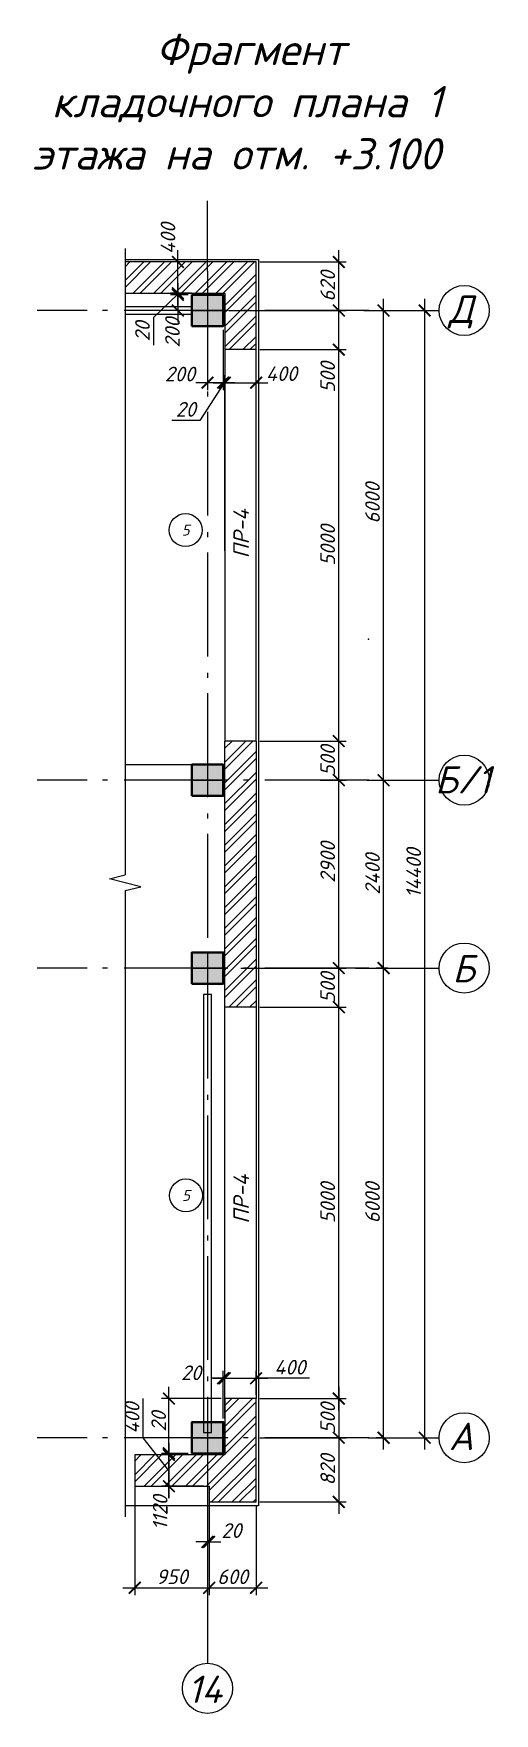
# Model space of a CAD drawing. Header units: millimetres. Extents: x -238377 to 196118, y -123284 to 30177.
# Drawn here: x -44903 to -39018, y 4950 to 26408 of the extents above; entities that cross this region are included whole.
import ezdxf
from ezdxf.enums import TextEntityAlignment as Align

# ---------------------------------------------------------------- set-up
doc = ezdxf.new("R2010")
doc.units = ezdxf.units.MM
doc.header["$MEASUREMENT"] = 0
doc.linetypes.add('Double Dashed', pattern=[1797.222233, 1325, -211.666656, 63.333344, -197.222233])
doc.layers.get('0').update_dxf_attribs({"lineweight": 5})
doc.layers.add('#Hatch', color=7, linetype='Continuous', lineweight=5, true_color=0x4d4d4d)
doc.layers.add('#Каркас', color=7, linetype='Continuous', lineweight=5, true_color=0x757575)
for name, color, linetype, lineweight in [('#Оси', 7, 'Continuous', 5), ('#размеры', 7, 'Continuous', 5), ('0_Ном._пера__99', 7, 'Continuous', 40), ('k_ Рамка', 7, 'Continuous', 50), ('колонны_Ном._пера__94', 252, 'Continuous', 13), ('колонны_Ном._пера__99', 7, 'Continuous', 40), ('оси_Ном._пера__96', 7, 'Continuous', 5), ('оси_Ном._пера__97', 7, 'Continuous', 20), ('чертеж_Ном._пера__98', 7, 'Continuous', 35)]:
    doc.layers.add(name, color=color, linetype=linetype, lineweight=lineweight)
for name, color, linetype in [('#стены наруж', 7, 'Continuous'), ('колонны', 7, 'Continuous'), ('чертеж', 7, 'Continuous')]:
    doc.layers.add(name, color=color, linetype=linetype)
doc.styles.get("Standard").update_dxf_attribs({"font": 'isocpeui.ttf'})
doc.styles.add('STEP PR', font='isocpeui.ttf')
doc.dimstyles.new('SPDS', dxfattribs={"dimscale": 10, "dimtxt": 2.5, "dimasz": 2, "dimexe": 1.25, "dimexo": 0.625, "dimtad": 1, "dimdec": 0, "dimrnd": 0.001, "dimtxsty": 'STEP PR', "dimblk": 'ARCHTICK', "dimcen": 2.5, "dimdle": 2, "dimclrd": 256, "dimclre": 256, "dimclrt": 7, "dimadec": 0, "dimazin": 2, "dimtfac": 0.75, "dimtdec": 0, "dimtmove": 1, "dimatfit": 3, "dimfxl": 1, "dimtolj": 1, "dimarcsym": 1})
pattern_1 = [(45, (-65060.19, -48984.63), (-132.5825, 132.5825), []), (45, (-64971.8, -48984.63), (-132.5825, 132.5825), [])]

msp = doc.modelspace()

# ---------------------------------------------------------------- texts
at = {"layer": '#Оси', "linetype": 'Continuous', "ltscale": 100, "style": 'STEP PR'}
for s, p in [('Д', (-39442.3, 22888.1)), ('Б/1', (-39418.4, 16876)), ('Б', (-39410.9, 14463.4)), ('А', (-39442.3, 8488.1)), ('14', (-42716.9, 5257.9))]:
    msp.add_text(s, height=350, dxfattribs=at).set_placement(p, align=Align.MIDDLE_CENTER)
at = {"layer": '0_Ном._пера__99', "linetype": 'Continuous', "insert": (-45056.4, 25538.8), "char_height": 400, "width": 5960.551, "attachment_point": 4, "style": 'STEP PR'}
msp.add_mtext('\\pi1714.8;Фрагмент \\P\\pi385.28;кладочного плана 1 \\P\\pi139.82;этажа на отм. +3.100', dxfattribs=at)
at = {"layer": 'k_ Рамка', "color": 7, "style": 'STEP PR'}
for p in [(-42151.5, 19705.4), (-42150.8, 11205.3)]:
    msp.add_text('ПР-4', height=200, rotation=90, dxfattribs=at).set_placement(p)

# ---------------------------------------------------------------- blocks, each defined once
blk = doc.blocks.new('Связ001')
at = {"layer": '#Каркас', "color": 102, "linetype": 'Continuous', "lineweight": 9}
blk.add_lwpolyline([(5837, 0), (5837, 100), (0, 100), (0, 0), (5837, 0)], dxfattribs=at)
blk = doc.blocks.new('_ArchTick')
at = {"color": 0, "linetype": 'ByBlock', "const_width": 0.15}
blk.add_lwpolyline([(-0.5, -0.5), (0.5, 0.5)], dxfattribs=at)
blk = doc.blocks.new('*D571')
at = {"layer": '#размеры', "lineweight": -2, "transparency": 16777216}
for p, q in [((-40433, 8321), (-40433, 14621)), ((-40377, 14471), (-40527, 14471)), ((-40445, 8471), (-40527, 8471))]:
    blk.add_line(p, q, dxfattribs=at)
at = {"layer": 'Defpoints', "color": 0, "transparency": 16777216}
for p in [(-40433, 14471), (-40330, 14471), (-40398, 8471)]:
    blk.add_point(p, dxfattribs=at)
at = {"layer": '#размеры', "lineweight": -2, "transparency": 16777216, "xscale": 150, "yscale": 150, "zscale": 150}
for p, rotation in [((-40433, 14471), 90), ((-40433, 8471), 270)]:
    blk.add_blockref('_ArchTick', p, dxfattribs=dict(at, rotation=rotation))
at = {"layer": '#размеры', "color": 7, "transparency": 16777216, "insert": (-40574, 11471), "char_height": 187.5, "attachment_point": 5, "rotation": 90, "style": 'STEP PR'}
blk.add_mtext('\\A1;6000', dxfattribs=at)
blk = doc.blocks.new('*D572')
at = {"layer": '#размеры', "lineweight": -2, "transparency": 16777216}
for p, q in [((-40433, 14321), (-40433, 17021)), ((-40649, 16871), (-40339, 16871)), ((-40790, 14471), (-40339, 14471))]:
    blk.add_line(p, q, dxfattribs=at)
at = {"layer": 'Defpoints', "color": 0, "transparency": 16777216}
for p in [(-40696, 16871), (-40433, 16871), (-40836, 14471)]:
    blk.add_point(p, dxfattribs=at)
at = {"layer": '#размеры', "lineweight": -2, "transparency": 16777216, "xscale": 150, "yscale": 150, "zscale": 150}
for p, rotation in [((-40433, 16871), 90), ((-40433, 14471), 270)]:
    blk.add_blockref('_ArchTick', p, dxfattribs=dict(at, rotation=rotation))
at = {"layer": '#размеры', "color": 7, "transparency": 16777216, "insert": (-40574, 15671), "char_height": 187.5, "attachment_point": 5, "rotation": 90, "style": 'STEP PR'}
blk.add_mtext('\\A1;2400', dxfattribs=at)
blk = doc.blocks.new('*D573')
at = {"layer": '#размеры', "lineweight": -2, "transparency": 16777216}
for p, q in [((-40433, 16721), (-40433, 23021)), ((-40395, 22871), (-40339, 22871)), ((-40649, 16871), (-40339, 16871))]:
    blk.add_line(p, q, dxfattribs=at)
at = {"layer": 'Defpoints', "color": 0, "transparency": 16777216}
for p in [(-40442, 22871), (-40433, 22871), (-40696, 16871)]:
    blk.add_point(p, dxfattribs=at)
at = {"layer": '#размеры', "lineweight": -2, "transparency": 16777216, "xscale": 150, "yscale": 150, "zscale": 150}
for p, rotation in [((-40433, 22871), 90), ((-40433, 16871), 270)]:
    blk.add_blockref('_ArchTick', p, dxfattribs=dict(at, rotation=rotation))
at = {"layer": '#размеры', "color": 7, "transparency": 16777216, "insert": (-40574, 20410), "char_height": 187.5, "attachment_point": 5, "rotation": 90, "style": 'STEP PR'}
blk.add_mtext('\\A1;6000', dxfattribs=at)
blk = doc.blocks.new('*D574')
at = {"layer": '#размеры', "lineweight": -2, "transparency": 16777216}
for p, q in [((-39908, 8321), (-39908, 23021)), ((-40685, 22871), (-39814, 22871)), ((-40577, 8471), (-39814, 8471))]:
    blk.add_line(p, q, dxfattribs=at)
at = {"layer": 'Defpoints', "color": 0, "transparency": 16777216}
for p in [(-40732, 22871), (-39908, 22871), (-40624, 8471)]:
    blk.add_point(p, dxfattribs=at)
at = {"layer": '#размеры', "lineweight": -2, "transparency": 16777216, "xscale": 150, "yscale": 150, "zscale": 150}
for p, rotation in [((-39908, 22871), 90), ((-39908, 8471), 270)]:
    blk.add_blockref('_ArchTick', p, dxfattribs=dict(at, rotation=rotation))
at = {"layer": '#размеры', "color": 7, "transparency": 16777216, "insert": (-40048, 15685), "char_height": 187.5, "attachment_point": 5, "rotation": 90, "style": 'STEP PR'}
blk.add_mtext('\\A1;14400', dxfattribs=at)
blk = doc.blocks.new('*D575')
at = {"layer": '#размеры', "lineweight": -2, "transparency": 16777216}
for p, q in [((-42014, 13971), (-40911, 13971)), ((-41005, 8821), (-41005, 14121)), ((-42014, 8971), (-40911, 8971))]:
    blk.add_line(p, q, dxfattribs=at)
at = {"layer": 'Defpoints', "color": 0, "transparency": 16777216}
for p in [(-42061, 13971), (-41005, 13971), (-42061, 8971)]:
    blk.add_point(p, dxfattribs=at)
at = {"layer": '#размеры', "lineweight": -2, "transparency": 16777216, "xscale": 150, "yscale": 150, "zscale": 150}
for p, rotation in [((-41005, 13971), 90), ((-41005, 8971), 270)]:
    blk.add_blockref('_ArchTick', p, dxfattribs=dict(at, rotation=rotation))
at = {"layer": '#размеры', "color": 7, "transparency": 16777216, "insert": (-41146, 11471), "char_height": 187.5, "attachment_point": 5, "rotation": 90, "style": 'STEP PR'}
blk.add_mtext('\\A1;5000', dxfattribs=at)
blk = doc.blocks.new('*D576')
at = {"layer": '#размеры', "lineweight": -2, "transparency": 16777216}
for p, q in [((-41005, 14321), (-41005, 17521)), ((-41223, 17371), (-40911, 17371)), ((-40932, 14471), (-41099, 14471))]:
    blk.add_line(p, q, dxfattribs=at)
at = {"layer": 'Defpoints', "color": 0, "transparency": 16777216}
for p in [(-41270, 17371), (-41005, 17371), (-40885, 14471)]:
    blk.add_point(p, dxfattribs=at)
at = {"layer": '#размеры', "lineweight": -2, "transparency": 16777216, "xscale": 150, "yscale": 150, "zscale": 150}
for p, rotation in [((-41005, 17371), 90), ((-41005, 14471), 270)]:
    blk.add_blockref('_ArchTick', p, dxfattribs=dict(at, rotation=rotation))
at = {"layer": '#размеры', "color": 7, "transparency": 16777216, "insert": (-41146, 15821), "char_height": 187.5, "attachment_point": 5, "rotation": 90, "style": 'STEP PR'}
blk.add_mtext('\\A1;2900', dxfattribs=at)
blk = doc.blocks.new('*D577')
at = {"layer": '#размеры', "lineweight": -2, "transparency": 16777216}
for p, q in [((-41005, 16721), (-41005, 17521)), ((-42014, 17371), (-40911, 17371)), ((-41241, 16871), (-40911, 16871))]:
    blk.add_line(p, q, dxfattribs=at)
at = {"layer": 'Defpoints', "color": 0, "transparency": 16777216}
for p in [(-42061, 17371), (-41005, 17371), (-41288, 16871)]:
    blk.add_point(p, dxfattribs=at)
at = {"layer": '#размеры', "lineweight": -2, "transparency": 16777216, "xscale": 150, "yscale": 150, "zscale": 150}
for p, rotation in [((-41005, 17371), 90), ((-41005, 16871), 270)]:
    blk.add_blockref('_ArchTick', p, dxfattribs=dict(at, rotation=rotation))
at = {"layer": '#размеры', "color": 7, "transparency": 16777216, "insert": (-41146, 17121), "char_height": 187.5, "attachment_point": 5, "rotation": 90, "style": 'STEP PR'}
blk.add_mtext('\\A1;500', dxfattribs=at)
blk = doc.blocks.new('Колонна_15_1', base_point=(22379, 71856))
at = {"layer": 'колонны_Ном._пера__94', "linetype": 'Continuous', "true_color": 0x7d7d7d}
blk.add_hatch(color=8, dxfattribs=at).paths.add_polyline_path([(22179, 71647), (22579, 71647), (22579, 72047), (22179, 72047)])
blk.add_hatch(color=8, dxfattribs=at).paths.add_polyline_path([(22179, 71647), (22579, 71647), (22579, 72047), (22179, 72047)])
at = {"layer": 'колонны_Ном._пера__99', "linetype": 'Continuous', "flags": 128}
blk.add_lwpolyline([(22179, 71647), (22579, 71647), (22579, 72047), (22179, 72047)], close=True, dxfattribs=at)
at = {"layer": 'колонны_Ном._пера__99', "color": 8, "linetype": 'Continuous', "true_color": 0x737373, "flags": 128}
blk.add_lwpolyline([(22179, 71647), (22579, 71647), (22579, 72047), (22179, 72047)], close=True, dxfattribs=at)
at = {"layer": 'оси_Ном._пера__96', "color": 253, "lineweight": 5, "true_color": 0x9c9c9c}
for points in [[(22379, 72047), (22379, 71647)], [(22379, 72047), (22379, 71647)], [(22179, 71847), (22579, 71847)], [(22179, 71847), (22579, 71847)]]:
    blk.add_lwpolyline(points, dxfattribs=at)
blk = doc.blocks.new('*D578')
at = {"layer": '#размеры', "lineweight": -2, "transparency": 16777216}
for p, q in [((-42014, 22371), (-40911, 22371)), ((-41005, 17221), (-41005, 22521)), ((-42014, 17371), (-40911, 17371))]:
    blk.add_line(p, q, dxfattribs=at)
at = {"layer": 'Defpoints', "color": 0, "transparency": 16777216}
for p in [(-42061, 22371), (-41005, 22371), (-42061, 17371)]:
    blk.add_point(p, dxfattribs=at)
at = {"layer": '#размеры', "lineweight": -2, "transparency": 16777216, "xscale": 150, "yscale": 150, "zscale": 150}
for p, rotation in [((-41005, 22371), 90), ((-41005, 17371), 270)]:
    blk.add_blockref('_ArchTick', p, dxfattribs=dict(at, rotation=rotation))
at = {"layer": '#размеры', "color": 7, "transparency": 16777216, "insert": (-41146, 19871), "char_height": 187.5, "attachment_point": 5, "rotation": 90, "style": 'STEP PR'}
blk.add_mtext('\\A1;5000', dxfattribs=at)
blk = doc.blocks.new('*D579')
at = {"layer": '#размеры', "lineweight": -2, "transparency": 16777216}
for p, q in [((-41005, 13821), (-41005, 14621)), ((-42254, 14471), (-40911, 14471)), ((-41297, 13971), (-40911, 13971))]:
    blk.add_line(p, q, dxfattribs=at)
at = {"layer": 'Defpoints', "color": 0, "transparency": 16777216}
for p in [(-42301, 14471), (-41005, 14471), (-41344, 13971)]:
    blk.add_point(p, dxfattribs=at)
at = {"layer": '#размеры', "lineweight": -2, "transparency": 16777216, "xscale": 150, "yscale": 150, "zscale": 150}
for p, rotation in [((-41005, 14471), 90), ((-41005, 13971), 270)]:
    blk.add_blockref('_ArchTick', p, dxfattribs=dict(at, rotation=rotation))
at = {"layer": '#размеры', "color": 7, "transparency": 16777216, "insert": (-41146, 14221), "char_height": 187.5, "attachment_point": 5, "rotation": 90, "style": 'STEP PR'}
blk.add_mtext('\\A1;500', dxfattribs=at)
blk = doc.blocks.new('*D580')
at = {"layer": '#размеры', "lineweight": -2, "transparency": 16777216}
for p, q in [((-43060, 22941), (-43060, 23641)), ((-42918, 23491), (-43153, 23491)), ((-42888, 23091), (-43153, 23091))]:
    blk.add_line(p, q, dxfattribs=at)
at = {"layer": 'Defpoints', "color": 0, "transparency": 16777216}
for p in [(-43060, 23491), (-42871, 23491), (-42841, 23091)]:
    blk.add_point(p, dxfattribs=at)
at = {"layer": '#размеры', "lineweight": -2, "transparency": 16777216, "xscale": 150, "yscale": 150, "zscale": 150}
for p, rotation in [((-43060, 23491), 90), ((-43060, 23091), 270)]:
    blk.add_blockref('_ArchTick', p, dxfattribs=dict(at, rotation=rotation))
at = {"layer": '#размеры', "color": 7, "transparency": 16777216, "insert": (-43186, 23791), "char_height": 187.5, "attachment_point": 5, "rotation": 90, "style": 'STEP PR'}
blk.add_mtext('\\A1;400', dxfattribs=at)
blk = doc.blocks.new('*D581')
at = {"layer": '#размеры', "lineweight": -2, "transparency": 16777216}
for p, q in [((-43175, 8271), (-43175, 8421)), ((-42928, 8271), (-43269, 8271)), ((-42728, 8251), (-43269, 8251)), ((-43175, 8271), (-43175, 8251)), ((-43175, 8251), (-43175, 8101))]:
    blk.add_line(p, q, dxfattribs=at)
at = {"layer": 'Defpoints', "color": 0, "transparency": 16777216}
for p in [(-43175, 8251), (-42881, 8271), (-42681, 8251)]:
    blk.add_point(p, dxfattribs=at)
at = {"layer": '#размеры', "lineweight": -2, "transparency": 16777216, "xscale": 150, "yscale": 150, "zscale": 150}
for p, rotation in [((-43175, 8271), 270), ((-43175, 8251), 90)]:
    blk.add_blockref('_ArchTick', p, dxfattribs=dict(at, rotation=rotation))
at = {"layer": '#размеры', "color": 7, "transparency": 16777216, "insert": (-43305, 8679), "char_height": 187.5, "attachment_point": 5, "rotation": 90, "style": 'STEP PR'}
blk.add_mtext('\\A1;20', dxfattribs=at)
blk = doc.blocks.new('*D582')
at = {"layer": '#размеры', "lineweight": -2, "transparency": 16777216}
for p, q in [((-43503, 8471), (-43503, 8972)), ((-43175, 8051), (-43503, 8471)), ((-43175, 8401), (-43175, 7701)), ((-42728, 8251), (-43269, 8251)), ((-42728, 7851), (-43269, 7851))]:
    blk.add_line(p, q, dxfattribs=at)
at = {"layer": 'Defpoints', "color": 0, "transparency": 16777216}
for p in [(-42681, 8251), (-43175, 7851), (-42681, 7851)]:
    blk.add_point(p, dxfattribs=at)
at = {"layer": '#размеры', "lineweight": -2, "transparency": 16777216, "xscale": 150, "yscale": 150, "zscale": 150}
for p, rotation in [((-43175, 8251), 90), ((-43175, 7851), 270)]:
    blk.add_blockref('_ArchTick', p, dxfattribs=dict(at, rotation=rotation))
at = {"layer": '#размеры', "color": 7, "transparency": 16777216, "insert": (-43644, 8722), "char_height": 187.5, "attachment_point": 5, "rotation": 90, "style": 'STEP PR'}
blk.add_mtext('\\A1;400', dxfattribs=at)
blk = doc.blocks.new('*D583')
at = {"layer": '#размеры', "lineweight": -2, "transparency": 16777216}
for p, q in [((-43175, 7701), (-43175, 9121)), ((-42508, 8971), (-43269, 8971)), ((-42728, 7851), (-43269, 7851))]:
    blk.add_line(p, q, dxfattribs=at)
at = {"layer": 'Defpoints', "color": 0, "transparency": 16777216}
for p in [(-43175, 8971), (-42461, 8971), (-42681, 7851)]:
    blk.add_point(p, dxfattribs=at)
at = {"layer": '#размеры', "lineweight": -2, "transparency": 16777216, "xscale": 150, "yscale": 150, "zscale": 150}
for p, rotation in [((-43175, 8971), 90), ((-43175, 7851), 270)]:
    blk.add_blockref('_ArchTick', p, dxfattribs=dict(at, rotation=rotation))
at = {"layer": '#размеры', "color": 7, "transparency": 16777216, "insert": (-43286, 7514), "char_height": 187.5, "attachment_point": 5, "rotation": 90, "style": 'STEP PR'}
blk.add_mtext('\\A1;1120', dxfattribs=at)
blk = doc.blocks.new('*D702')
at = {"layer": '#размеры', "lineweight": -2, "transparency": 16777216}
for p, q in [((-43060, 23091), (-43060, 23241)), ((-43060, 23081), (-43372, 22782)), ((-42888, 23091), (-43154, 23091)), ((-42928, 23071), (-43154, 23071)), ((-43060, 23091), (-43060, 23071)), ((-43060, 23091), (-43060, 23071)), ((-43060, 23071), (-43060, 22921)), ((-43372, 22782), (-43372, 22426))]:
    blk.add_line(p, q, dxfattribs=at)
at = {"layer": 'Defpoints', "color": 0, "transparency": 16777216}
for p in [(-43060, 23071), (-42881, 23071), (-42841, 23091)]:
    blk.add_point(p, dxfattribs=at)
at = {"layer": '#размеры', "lineweight": -2, "transparency": 16777216, "xscale": 150, "yscale": 150, "zscale": 150}
for p, rotation in [((-43060, 23091), 270), ((-43060, 23071), 90)]:
    blk.add_blockref('_ArchTick', p, dxfattribs=dict(at, rotation=rotation))
at = {"layer": '#размеры', "color": 7, "transparency": 16777216, "insert": (-43512, 22604), "char_height": 187.5, "attachment_point": 5, "rotation": 90, "style": 'STEP PR'}
blk.add_mtext('\\A1;20', dxfattribs=at)
blk = doc.blocks.new('*D703')
at = {"layer": '#размеры', "lineweight": -2, "transparency": 16777216}
for p, q in [((-42481, 22624), (-42481, 21855)), ((-42471, 21949), (-42780, 21467)), ((-42481, 21949), (-42631, 21949)), ((-42481, 21949), (-42461, 21949)), ((-42481, 21949), (-42461, 21949)), ((-42461, 19801), (-42461, 22043)), ((-42461, 21949), (-42311, 21949)), ((-42780, 21467), (-43136, 21467))]:
    blk.add_line(p, q, dxfattribs=at)
at = {"layer": 'Defpoints', "color": 0, "transparency": 16777216}
for p in [(-42481, 22671), (-42461, 21949), (-42461, 19754)]:
    blk.add_point(p, dxfattribs=at)
at = {"layer": '#размеры', "lineweight": -2, "transparency": 16777216, "xscale": 150, "yscale": 150, "zscale": 150}
blk.add_blockref('_ArchTick', (-42481, 21949), dxfattribs=at)
at = {"layer": '#размеры', "lineweight": -2, "transparency": 16777216, "xscale": 150, "yscale": 150, "zscale": 150, "rotation": 180}
blk.add_blockref('_ArchTick', (-42461, 21949), dxfattribs=at)
at = {"layer": '#размеры', "color": 7, "transparency": 16777216, "insert": (-42958, 21608), "char_height": 187.5, "attachment_point": 5, "style": 'STEP PR'}
blk.add_mtext('\\A1;20', dxfattribs=at)
blk = doc.blocks.new('*D704')
at = {"layer": '#размеры', "lineweight": -2, "transparency": 16777216}
for p, q in [((-42611, 21949), (-41911, 21949)), ((-42461, 19801), (-42461, 22043)), ((-42061, 17418), (-42061, 22043))]:
    blk.add_line(p, q, dxfattribs=at)
at = {"layer": 'Defpoints', "color": 0, "transparency": 16777216}
for p in [(-42061, 21949), (-42461, 19754), (-42061, 17371)]:
    blk.add_point(p, dxfattribs=at)
at = {"layer": '#размеры', "lineweight": -2, "transparency": 16777216, "xscale": 150, "yscale": 150, "zscale": 150, "rotation": 180}
blk.add_blockref('_ArchTick', (-42461, 21949), dxfattribs=at)
at = {"layer": '#размеры', "lineweight": -2, "transparency": 16777216, "xscale": 150, "yscale": 150, "zscale": 150}
blk.add_blockref('_ArchTick', (-42061, 21949), dxfattribs=at)
at = {"layer": '#размеры', "color": 7, "transparency": 16777216, "insert": (-41736, 22064), "char_height": 187.5, "attachment_point": 5, "style": 'STEP PR'}
blk.add_mtext('\\A1;400', dxfattribs=at)
blk = doc.blocks.new('*D705')
at = {"layer": '#размеры', "lineweight": -2, "transparency": 16777216}
for p, q in [((-42681, 22624), (-42681, 21855)), ((-42481, 22624), (-42481, 21855)), ((-42331, 21949), (-42831, 21949))]:
    blk.add_line(p, q, dxfattribs=at)
at = {"layer": 'Defpoints', "color": 0, "transparency": 16777216}
for p in [(-42681, 22671), (-42481, 22671), (-42681, 21949)]:
    blk.add_point(p, dxfattribs=at)
at = {"layer": '#размеры', "lineweight": -2, "transparency": 16777216, "xscale": 150, "yscale": 150, "zscale": 150, "rotation": 180}
blk.add_blockref('_ArchTick', (-42681, 21949), dxfattribs=at)
at = {"layer": '#размеры', "lineweight": -2, "transparency": 16777216, "xscale": 150, "yscale": 150, "zscale": 150}
blk.add_blockref('_ArchTick', (-42481, 21949), dxfattribs=at)
at = {"layer": '#размеры', "color": 7, "transparency": 16777216, "insert": (-43034, 22059), "char_height": 187.5, "attachment_point": 5, "style": 'STEP PR'}
blk.add_mtext('\\A1;200', dxfattribs=at)
blk = doc.blocks.new('*D706')
at = {"layer": '#размеры', "lineweight": -2, "transparency": 16777216}
for p, q in [((-43060, 23221), (-43060, 22721)), ((-42928, 23071), (-43153, 23071)), ((-42928, 22871), (-43153, 22871))]:
    blk.add_line(p, q, dxfattribs=at)
at = {"layer": 'Defpoints', "color": 0, "transparency": 16777216}
for p in [(-42881, 23071), (-43060, 22871), (-42881, 22871)]:
    blk.add_point(p, dxfattribs=at)
at = {"layer": '#размеры', "lineweight": -2, "transparency": 16777216, "xscale": 150, "yscale": 150, "zscale": 150}
for p, rotation in [((-43060, 23071), 90), ((-43060, 22871), 270)]:
    blk.add_blockref('_ArchTick', p, dxfattribs=dict(at, rotation=rotation))
at = {"layer": '#размеры', "color": 7, "transparency": 16777216, "insert": (-43129, 22588), "char_height": 187.5, "attachment_point": 5, "rotation": 90, "style": 'STEP PR'}
blk.add_mtext('\\A1;200', dxfattribs=at)
blk = doc.blocks.new('*D584')
at = {"layer": '#размеры', "lineweight": -2, "transparency": 16777216}
for p, q in [((-43611, 8044), (-43611, 6461)), ((-42661, 7804), (-42661, 6461)), ((-43761, 6554), (-42511, 6554))]:
    blk.add_line(p, q, dxfattribs=at)
at = {"layer": 'Defpoints', "color": 0, "transparency": 16777216}
for p in [(-43611, 8091), (-42661, 7851), (-42661, 6554)]:
    blk.add_point(p, dxfattribs=at)
at = {"layer": '#размеры', "lineweight": -2, "transparency": 16777216, "xscale": 150, "yscale": 150, "zscale": 150, "rotation": 180}
blk.add_blockref('_ArchTick', (-43611, 6554), dxfattribs=at)
at = {"layer": '#размеры', "lineweight": -2, "transparency": 16777216, "xscale": 150, "yscale": 150, "zscale": 150}
blk.add_blockref('_ArchTick', (-42661, 6554), dxfattribs=at)
at = {"layer": '#размеры', "color": 7, "transparency": 16777216, "insert": (-43136, 6695), "char_height": 187.5, "attachment_point": 5, "style": 'STEP PR'}
blk.add_mtext('\\A1;950', dxfattribs=at)
blk = doc.blocks.new('*D707')
at = {"layer": '#размеры', "lineweight": -2, "transparency": 16777216}
for p, q in [((-42481, 9231), (-42631, 9231)), ((-42481, 8718), (-42481, 9325)), ((-42481, 9231), (-42461, 9231)), ((-42461, 8718), (-42461, 9325)), ((-42461, 9231), (-42311, 9231))]:
    blk.add_line(p, q, dxfattribs=at)
at = {"layer": 'Defpoints', "color": 0, "transparency": 16777216}
for p in [(-42461, 9231), (-42481, 8671), (-42461, 8671)]:
    blk.add_point(p, dxfattribs=at)
at = {"layer": '#размеры', "lineweight": -2, "transparency": 16777216, "xscale": 150, "yscale": 150, "zscale": 150}
blk.add_blockref('_ArchTick', (-42481, 9231), dxfattribs=at)
at = {"layer": '#размеры', "lineweight": -2, "transparency": 16777216, "xscale": 150, "yscale": 150, "zscale": 150, "rotation": 180}
blk.add_blockref('_ArchTick', (-42461, 9231), dxfattribs=at)
at = {"layer": '#размеры', "color": 7, "transparency": 16777216, "insert": (-42891, 9301), "char_height": 187.5, "attachment_point": 5, "style": 'STEP PR'}
blk.add_mtext('\\A1;20', dxfattribs=at)
blk = doc.blocks.new('*D708')
at = {"layer": '#размеры', "lineweight": -2, "transparency": 16777216}
for p, q in [((-42611, 9231), (-41911, 9231)), ((-42461, 8718), (-42461, 9325)), ((-42061, 9018), (-42061, 9325)), ((-41378, 9231), (-42061, 9231))]:
    blk.add_line(p, q, dxfattribs=at)
at = {"layer": 'Defpoints', "color": 0, "transparency": 16777216}
for p in [(-42061, 9231), (-42061, 8971), (-42461, 8671)]:
    blk.add_point(p, dxfattribs=at)
at = {"layer": '#размеры', "lineweight": -2, "transparency": 16777216, "xscale": 150, "yscale": 150, "zscale": 150, "rotation": 180}
blk.add_blockref('_ArchTick', (-42461, 9231), dxfattribs=at)
at = {"layer": '#размеры', "lineweight": -2, "transparency": 16777216, "xscale": 150, "yscale": 150, "zscale": 150}
blk.add_blockref('_ArchTick', (-42061, 9231), dxfattribs=at)
at = {"layer": '#размеры', "color": 7, "transparency": 16777216, "insert": (-41629, 9372), "char_height": 187.5, "attachment_point": 5, "style": 'STEP PR'}
blk.add_mtext('\\A1;400', dxfattribs=at)
blk = doc.blocks.new('*D585')
at = {"layer": '#размеры', "lineweight": -2, "transparency": 16777216}
for p, q in [((-42661, 7804), (-42661, 6461)), ((-42061, 7604), (-42061, 6461)), ((-42811, 6554), (-41911, 6554))]:
    blk.add_line(p, q, dxfattribs=at)
at = {"layer": 'Defpoints', "color": 0, "transparency": 16777216}
for p in [(-42661, 7851), (-42061, 7651), (-42061, 6554)]:
    blk.add_point(p, dxfattribs=at)
at = {"layer": '#размеры', "lineweight": -2, "transparency": 16777216, "xscale": 150, "yscale": 150, "zscale": 150, "rotation": 180}
blk.add_blockref('_ArchTick', (-42661, 6554), dxfattribs=at)
at = {"layer": '#размеры', "lineweight": -2, "transparency": 16777216, "xscale": 150, "yscale": 150, "zscale": 150}
blk.add_blockref('_ArchTick', (-42061, 6554), dxfattribs=at)
at = {"layer": '#размеры', "color": 7, "transparency": 16777216, "insert": (-42361, 6695), "char_height": 187.5, "attachment_point": 5, "style": 'STEP PR'}
blk.add_mtext('\\A1;600', dxfattribs=at)
blk = doc.blocks.new('*D586')
at = {"layer": '#размеры', "lineweight": -2, "transparency": 16777216}
for p, q in [((-42681, 7804), (-42681, 7047)), ((-42661, 7804), (-42661, 7047)), ((-42681, 7140), (-42831, 7140)), ((-42681, 7140), (-42661, 7140)), ((-42661, 7140), (-42511, 7140))]:
    blk.add_line(p, q, dxfattribs=at)
at = {"layer": 'Defpoints', "color": 0, "transparency": 16777216}
for p in [(-42681, 7851), (-42661, 7851), (-42661, 7140)]:
    blk.add_point(p, dxfattribs=at)
at = {"layer": '#размеры', "lineweight": -2, "transparency": 16777216, "xscale": 150, "yscale": 150, "zscale": 150}
blk.add_blockref('_ArchTick', (-42681, 7140), dxfattribs=at)
at = {"layer": '#размеры', "lineweight": -2, "transparency": 16777216, "xscale": 150, "yscale": 150, "zscale": 150, "rotation": 180}
blk.add_blockref('_ArchTick', (-42661, 7140), dxfattribs=at)
at = {"layer": '#размеры', "color": 7, "transparency": 16777216, "insert": (-42376, 7285), "char_height": 187.5, "attachment_point": 5, "style": 'STEP PR'}
blk.add_mtext('\\A1;20', dxfattribs=at)
blk = doc.blocks.new('*D587')
at = {"layer": '#размеры', "lineweight": -2, "transparency": 16777216}
for p, q in [((-41005, 22221), (-41005, 23021)), ((-41984, 22871), (-40911, 22871)), ((-42014, 22371), (-40911, 22371))]:
    blk.add_line(p, q, dxfattribs=at)
at = {"layer": 'Defpoints', "color": 0, "transparency": 16777216}
for p in [(-42031, 22871), (-41005, 22871), (-42061, 22371)]:
    blk.add_point(p, dxfattribs=at)
at = {"layer": '#размеры', "lineweight": -2, "transparency": 16777216, "xscale": 150, "yscale": 150, "zscale": 150}
for p, rotation in [((-41005, 22871), 90), ((-41005, 22371), 270)]:
    blk.add_blockref('_ArchTick', p, dxfattribs=dict(at, rotation=rotation))
at = {"layer": '#размеры', "color": 7, "transparency": 16777216, "insert": (-41146, 22017), "char_height": 187.5, "attachment_point": 5, "rotation": 90, "style": 'STEP PR'}
blk.add_mtext('\\A1;500', dxfattribs=at)
blk = doc.blocks.new('*D588')
at = {"layer": '#размеры', "lineweight": -2, "transparency": 16777216}
for p, q in [((-41005, 22721), (-41005, 23641)), ((-42014, 23491), (-40911, 23491)), ((-42414, 22871), (-40911, 22871))]:
    blk.add_line(p, q, dxfattribs=at)
at = {"layer": 'Defpoints', "color": 0, "transparency": 16777216}
for p in [(-42061, 23491), (-41005, 23491), (-42461, 22871)]:
    blk.add_point(p, dxfattribs=at)
at = {"layer": '#размеры', "lineweight": -2, "transparency": 16777216, "xscale": 150, "yscale": 150, "zscale": 150}
for p, rotation in [((-41005, 23491), 90), ((-41005, 22871), 270)]:
    blk.add_blockref('_ArchTick', p, dxfattribs=dict(at, rotation=rotation))
at = {"layer": '#размеры', "color": 7, "transparency": 16777216, "insert": (-41146, 23181), "char_height": 187.5, "attachment_point": 5, "rotation": 90, "style": 'STEP PR'}
blk.add_mtext('\\A1;620', dxfattribs=at)
blk = doc.blocks.new('*D589')
at = {"layer": '#размеры', "lineweight": -2, "transparency": 16777216}
for p, q in [((-41005, 9121), (-41005, 8321)), ((-42014, 8971), (-40911, 8971)), ((-42014, 8471), (-40911, 8471))]:
    blk.add_line(p, q, dxfattribs=at)
at = {"layer": 'Defpoints', "color": 0, "transparency": 16777216}
for p in [(-42061, 8971), (-42061, 8471), (-41005, 8471)]:
    blk.add_point(p, dxfattribs=at)
at = {"layer": '#размеры', "lineweight": -2, "transparency": 16777216, "xscale": 150, "yscale": 150, "zscale": 150}
for p, rotation in [((-41005, 8971), 90), ((-41005, 8471), 270)]:
    blk.add_blockref('_ArchTick', p, dxfattribs=dict(at, rotation=rotation))
at = {"layer": '#размеры', "color": 7, "transparency": 16777216, "insert": (-41146, 8721), "char_height": 187.5, "attachment_point": 5, "rotation": 90, "style": 'STEP PR'}
blk.add_mtext('\\A1;500', dxfattribs=at)
blk = doc.blocks.new('*D590')
at = {"layer": '#размеры', "lineweight": -2, "transparency": 16777216}
for p, q in [((-41005, 8621), (-41005, 7501)), ((-42014, 8471), (-40911, 8471)), ((-42014, 7651), (-40911, 7651))]:
    blk.add_line(p, q, dxfattribs=at)
at = {"layer": 'Defpoints', "color": 0, "transparency": 16777216}
for p in [(-42061, 8471), (-42061, 7651), (-41005, 7651)]:
    blk.add_point(p, dxfattribs=at)
at = {"layer": '#размеры', "lineweight": -2, "transparency": 16777216, "xscale": 150, "yscale": 150, "zscale": 150}
for p, rotation in [((-41005, 8471), 90), ((-41005, 7651), 270)]:
    blk.add_blockref('_ArchTick', p, dxfattribs=dict(at, rotation=rotation))
at = {"layer": '#размеры', "color": 7, "transparency": 16777216, "insert": (-41146, 8061), "char_height": 187.5, "attachment_point": 5, "rotation": 90, "style": 'STEP PR'}
blk.add_mtext('\\A1;820', dxfattribs=at)
blk = doc.blocks.new('*U453')
at = {"color": 0, "linetype": 'ByBlock', "lineweight": -2}
for p, q in [((50, 0), (50.31, 1.25)), ((50.31, 1.25), (50.94, -1.25)), ((50, 0), (0, 0)), ((50.94, -1.25), (51.25, 0)), ((101.25, 0), (51.25, 0))]:
    blk.add_line(p, q, dxfattribs=at)
blk = doc.blocks.new('*U225')
at = {"color": 0, "linetype": 'ByBlock', "lineweight": -2}
blk.add_circle((0, 0), 6, dxfattribs=at)
blk.add_attdef('Узел', text='', height=4, dxfattribs=at).set_placement((0, 0), align=Align.MIDDLE_CENTER)

# ---------------------------------------------------------------- dimensions: what is measured, and where the dimension line sits
at = {"layer": '#размеры'}
for base, p1, p2, picture, middle in [((-43059.6, 23491), (-42840.8, 23091), (-42871.1, 23491), '*D580', (-43045.3, 23790.9)), ((-43060.3, 23071), (-42840.8, 23091), (-42881.2, 23071), '*D702', (-43371.7, 22735.1)), ((-43059.6, 22871), (-42881.2, 23071), (-42881.2, 22871), '*D706', (-42987.9, 22587.6)), ((-41004.9, 22871), (-42061.2, 22371), (-42031.2, 22871), '*D587', (-41004.9, 22016.8)), ((-39907.6, 22871), (-40624, 8471), (-40731.9, 22871), '*D574', (-39907.6, 15685.3)), ((-40433.2, 22871), (-40695.8, 16871), (-40441.8, 22871), '*D573', (-40433.2, 20410.4)), ((-41004.9, 22371), (-42061.2, 17371), (-42061.2, 22371), '*D578', (-41004.9, 19871)), ((-41004.9, 17371), (-41287.7, 16871), (-42061.2, 17371), '*D577', (-41004.9, 17121)), ((-41004.9, 17371), (-40885, 14471), (-41270.3, 17371), '*D576', (-41004.9, 15821)), ((-40433.2, 16871), (-40836.5, 14471), (-40695.8, 16871), '*D572', (-40433.2, 15671)), ((-41004.9, 14471), (-41344.1, 13971), (-42301.2, 14471), '*D579', (-41004.9, 14221)), ((-40433.2, 14471), (-40397.8, 8471), (-40329.7, 14471), '*D571', (-40433.2, 11471)), ((-41004.9, 13971), (-42061.2, 8971), (-42061.2, 13971), '*D575', (-41004.9, 11471)), ((-43174.9, 8971), (-42681.2, 7851), (-42461.2, 8971), '*D583', (-43144.9, 7514.3)), ((-41004.9, 8471), (-42061.2, 8971), (-42061.2, 8471), '*D589', (-41004.9, 8721)), ((-43174.9, 7851), (-42681.2, 8251), (-42681.2, 7851), '*D582', (-43503.3, 8517.9)), ((-43174.9, 8251), (-42881.2, 8271), (-42681.2, 8251), '*D581', (-43164, 8679.3))]:
    dim = msp.add_linear_dim(base=base, p1=p1, p2=p2, angle=90, dimstyle='SPDS', override={"dimscale": 75, "dimtxsty": 'STEP PR'}, dxfattribs=at)
    dim.commit()
    dim.dimension.update_dxf_attribs({"geometry": picture, "text_midpoint": middle, "dimtype": 160})
for base, p1, p2, picture, middle in [((-41004.9, 23491), (-42461.2, 22871), (-42061.2, 23491), '*D588', (-41145.6, 23181)), ((-41004.9, 7651), (-42061.2, 8471), (-42061.2, 7651), '*D590', (-41145.6, 8061))]:
    dim = msp.add_linear_dim(base=base, p1=p1, p2=p2, angle=90, dimstyle='SPDS', override={"dimscale": 75, "dimtxsty": 'STEP PR'}, dxfattribs=at)
    dim.commit()
    dim.dimension.update_dxf_attribs({"geometry": picture, "text_midpoint": middle})
for base, p1, p2, picture, middle in [((-42681.2, 21949.2), (-42481.2, 22671), (-42681.2, 22671), '*D705', (-43034.2, 21918.1)), ((-42461.2, 21949.2), (-42481.2, 22671), (-42461.2, 19754.4), '*D703', (-42826.6, 21467.5)), ((-42061.2, 21949.2), (-42461.2, 19754.4), (-42061.2, 17371), '*D704', (-41736.3, 21923.7)), ((-42061.2, 9231.2), (-42461.2, 8671), (-42061.2, 8971), '*D708', (-41628.9, 9198.4)), ((-42461.2, 9231.2), (-42481.2, 8671), (-42461.2, 8671), '*D707', (-42890.8, 9160.5)), ((-42661.2, 7140.3), (-42681.2, 7851), (-42661.2, 7851), '*D586', (-42375.8, 7144.7))]:
    dim = msp.add_linear_dim(base=base, p1=p1, p2=p2, dimstyle='SPDS', override={"dimscale": 75, "dimtxsty": 'STEP PR'}, dxfattribs=at)
    dim.commit()
    dim.dimension.update_dxf_attribs({"geometry": picture, "text_midpoint": middle, "dimtype": 160})
for base, p1, p2, picture, middle in [((-42661.2, 6554.5), (-43611.2, 8091), (-42661.2, 7851), '*D584', (-43136.2, 6695.1)), ((-42061.2, 6554.5), (-42661.2, 7851), (-42061.2, 7651), '*D585', (-42361.2, 6695.1))]:
    dim = msp.add_linear_dim(base=base, p1=p1, p2=p2, dimstyle='SPDS', override={"dimscale": 75, "dimtxsty": 'STEP PR'}, dxfattribs=at)
    dim.commit()
    dim.dimension.update_dxf_attribs({"geometry": picture, "text_midpoint": middle})

# ---------------------------------------------------------------- hatches: boundary and pattern name
at = {"layer": '#Hatch'}
h = msp.add_hatch(dxfattribs=at)
h.set_pattern_fill('ANSI32', color=256, scale=500)
h.set_pattern_definition(pattern_1)
h.paths.add_polyline_path([(-42461.2, 22371), (-42061.2, 22371), (-42061.2, 22871), (-42461.2, 22871)])
h.paths.add_polyline_path([(-43733.9, 23491), (-43733.9, 23091), (-42461.2, 23091), (-42461.2, 22871), (-42061.2, 22871), (-42061.2, 23491)])
h = msp.add_hatch(dxfattribs=at)
h.set_pattern_fill('ANSI32', color=256, scale=500)
h.set_pattern_definition(pattern_1)
h.paths.add_polyline_path([(-42461.2, 16871), (-42061.2, 16871), (-42061.2, 17371), (-42461.2, 17371)])
h.paths.add_polyline_path([(-42061.2, 16871), (-42461.2, 16871), (-42461.2, 14471), (-42061.2, 14471)])
h.paths.add_polyline_path([(-42461.2, 13971), (-42061.2, 13971), (-42061.2, 14471), (-42461.2, 14471)])
h = msp.add_hatch(dxfattribs=at)
h.set_pattern_fill('ANSI32', color=256, scale=500)
h.set_pattern_definition(pattern_1)
h.paths.add_polyline_path([(-42061.2, 8971), (-42461.2, 8971), (-42461.2, 8471), (-42061.2, 8471)])
h.paths.add_polyline_path([(-42061.2, 8471), (-42461.2, 8471), (-42461.2, 8251), (-42681.2, 8251), (-42681.2, 7851), (-42661.2, 7851), (-42661.2, 7651), (-42061.2, 7651), (-42061.2, 7851)])
h.paths.add_polyline_path([(-42681.2, 8251), (-43611.2, 8251), (-43611.2, 7851), (-42681.2, 7851)])

# ---------------------------------------------------------------- linework, layer by layer
at = {"layer": '#размеры'}
msp.add_lwpolyline([(-43733.9, 17071), (-42681.2, 17071)], dxfattribs=at)
at = {"layer": '#стены наруж'}
for points in [[(-42061.2, 17371), (-42061.2, 23491), (-43733.9, 23491)], [(-43733.9, 23091), (-42461.2, 23091), (-42461.2, 17371)], [(-42061.2, 22371), (-42461.2, 22371)], [(-42461.2, 8971), (-42461.2, 17371)], [(-42061.2, 17371), (-42461.2, 17371)], [(-42061.2, 17371), (-42061.2, 8971)], [(-42061.2, 13971), (-42461.2, 13971)], [(-42461.2, 8971), (-42461.2, 8971), (-42461.2, 8251), (-43611.2, 8251), (-43611.2, 7851), (-42661.2, 7851), (-42661.2, 7651), (-42061.2, 7651), (-42061.2, 7851)], [(-42061.2, 8971), (-42461.2, 8971)], [(-42061.2, 7851), (-42061.2, 7851), (-42061.2, 8971)]]:
    msp.add_lwpolyline(points, dxfattribs=at)
at = {"layer": 'оси_Ном._пера__96', "linetype": 'Double Dashed'}
for p, q in [((-42681.2, 23372.5), (-42681.2, 24272.5)), ((-42681.2, 23372.5), (-42681.2, 6489.6)), ((-40624, 22871), (-44857.2, 22871)), ((-40624, 22871), (-39724, 22871)), ((-40624, 16871), (-44857.2, 16871)), ((-40624, 16871), (-39724, 16871)), ((-40624, 14471), (-44857.2, 14471)), ((-40624, 14471), (-39724, 14471)), ((-40624, 8471), (-44857.2, 8471)), ((-40624, 8471), (-39724, 8471)), ((-42681.2, 6489.6), (-42681.2, 5589.6))]:
    msp.add_line(p, q, dxfattribs=at)
for p in [(-40624, 22871), (-40624, 22871), (-40624, 18671), (-40624, 18671), (-40624, 16871), (-40624, 16871), (-40624, 14471), (-40624, 14471), (-40624, 8471), (-40624, 8471), (-42681.2, 6489.6), (-42681.2, 6489.6)]:
    msp.add_point(p, dxfattribs=at)
at = {"layer": 'оси_Ном._пера__97', "linetype": 'Continuous'}
for centre, major_axis, start_param, end_param in [((-39404, 22871), (226.3, 226.3), 2.3561945, 8.6393798), ((-39404, 16871), (-226.3, 226.3), 0.7853982, 7.0685835), ((-39404, 14471), (-226.3, 226.3), 0.7853982, 7.0685835), ((-39404, 8471), (-226.3, 226.3), 0.7853982, 7.0685835), ((-42681.2, 5269.6), (-226.3, 226.3), 2.3561945, 8.6393798)]:
    msp.add_ellipse(centre, major_axis=major_axis, ratio=1, start_param=start_param, end_param=end_param, dxfattribs=at)
at = {"layer": 'чертеж', "color": 5, "lineweight": 0}
for p, q in [((-43733.9, 23521.2), (-42031.2, 23521.2)), ((-42031.2, 23521.2), (-42031.2, 7601)), ((-42031.2, 7601), (-43733.9, 7601))]:
    msp.add_line(p, q, dxfattribs=at)
at = {"layer": 'чертеж', "color": 102, "linetype": 'Continuous'}
for p, q in [((-43733.9, 22921), (-42890.6, 22921)), ((-42890.6, 22821), (-43733.9, 22821)), ((-42890.6, 22921), (-42890.6, 22821))]:
    msp.add_line(p, q, dxfattribs=at)

# ---------------------------------------------------------------- block references
at = {"layer": '#размеры', "xscale": 35, "yscale": 35, "zscale": 35}
for p in [(-42961.2, 20066.3), (-42956.6, 11566.5)]:
    msp.add_blockref('*U225', p, dxfattribs=at).add_auto_attribs({'Узел': '5'})
at = {"xscale": -160, "yscale": 160, "zscale": 160, "rotation": 270}
msp.add_blockref('*U453', (-43733.9, 7461), dxfattribs=at)
at = {"layer": 'колонны'}
for p in [(-42681.2, 22880), (-42681.2, 16880), (-42681.2, 14480), (-42681.2, 8480)]:
    msp.add_blockref('Колонна_15_1', p, dxfattribs=at)
at = {"layer": 'чертеж_Ном._пера__98', "linetype": 'Continuous', "xscale": 0.9584354169361496, "zscale": 1000, "rotation": 90}
msp.add_blockref('Связ001', (-42631.2, 8536.7), dxfattribs=at)

msp.set_redraw_order([(e.dxf.handle, doc.entitydb.next_handle()) for e in msp.query("TEXT MTEXT ATTDEF DIMENSION ARC_DIMENSION")])  # texts and dimensions are drawn at this point

doc.saveas('drawing.dxf')
